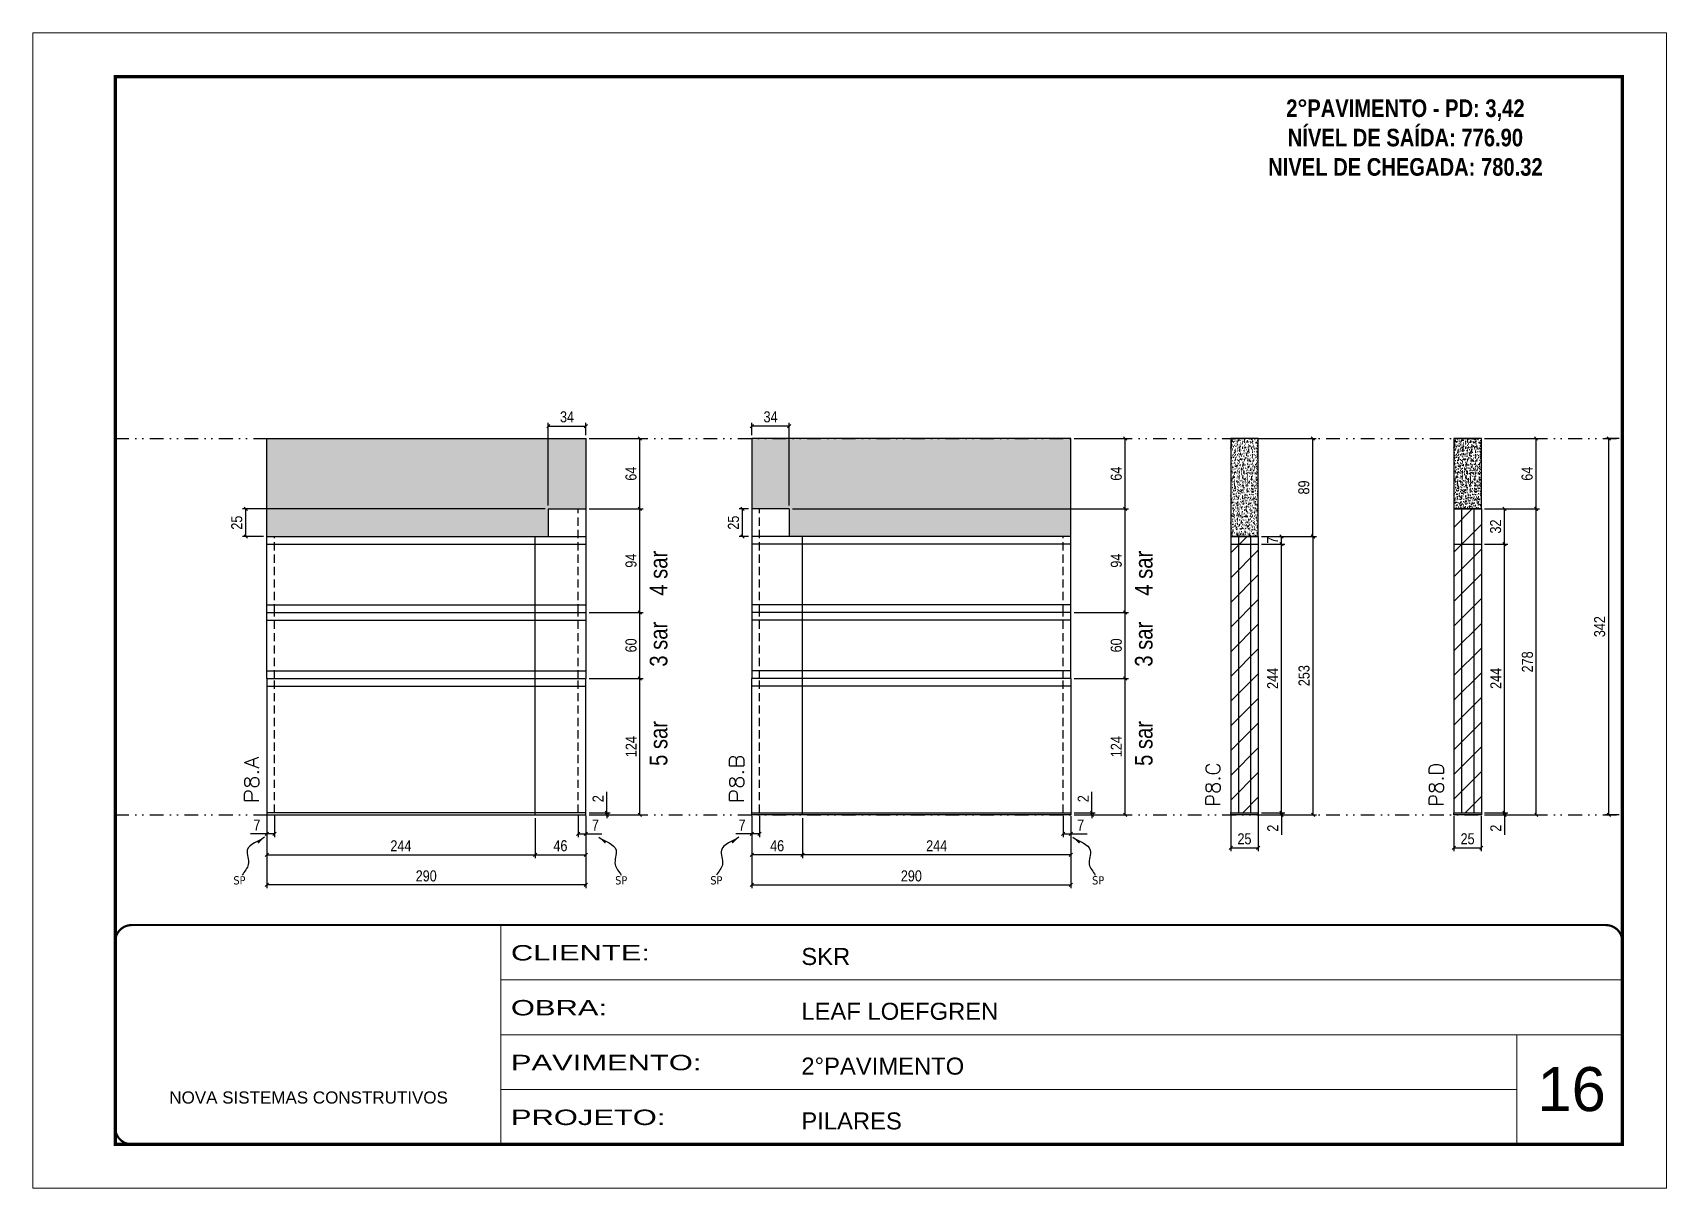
# Model space of a CAD drawing. Extents: x 14400 to 27878, y -21631 to 6985.
# Drawn here: x 19182 to 20667, y 2489 to 3539 of the extents above; entities that cross this region are included whole.
import ezdxf

# ---------------------------------------------------------------- set-up
doc = ezdxf.new("R2010")
doc.units = 0
for name, pattern in [('CONTINUO', [0]), ('DASHED', [0.75, 0.5, -0.25]), ('DIVIDE2', [0.625, 0.25, -0.125, 0, -0.125, 0, -0.125]), ('HIDDEN', [0.375, 0.25, -0.125])]:
    doc.linetypes.add(name, pattern=pattern)
for name, color, linetype, lineweight in [('CARIMBO', 255, 'Continuous', 9), ('Folhas', 255, 'Continuous', 9), ('Hachura', 251, 'Continuous', 9), ('SARRAFO DE PRESSAO', 251, 'DASHED', 9), ('Texto Seção', 7, 'Continuous', 15)]:
    doc.layers.add(name, color=color, linetype=linetype, lineweight=lineweight)
for name, color, linetype in [('COTA', 241, 'Continuous'), ('NOMENCLATURA', 7, 'Continuous'), ('Nível', 160, 'Continuous'), ('Painéis', 200, 'Continuous'), ('SARR_2.2x7', 40, 'Continuous'), ('Sarrafo de Pressão', 42, 'HIDDEN'), ('texto', 7, 'Continuous')]:
    doc.layers.add(name, color=color, linetype=linetype)
doc.styles.add('ARIAL', font='arial.ttf')
doc.styles.add('ARIAL_NARROW', font='ARIALN.TTF', dxfattribs={"height": 0.2})
doc.styles.add('COTA TECNICA', font='techl___.ttf', dxfattribs={"height": 10})
doc.styles.add('COTA TECNICA-50', font='techl___.ttf', dxfattribs={"height": 10})
doc.styles.add('REGUA-120', font='ROMANS.shx', dxfattribs={"height": 15})
doc.styles.add('ROMANC', font='techb___.ttf', dxfattribs={"height": 2.5})
doc.styles.get("Standard").update_dxf_attribs({"font": 'arial.ttf'})
doc.styles.add('Tecnologia', font='')
doc.styles.get('Tecnologia').set_extended_font_data('Forgotten Futurist')
doc.dimstyles.new('COTA PAINEL-50', dxfattribs={"dimtxt": 10, "dimasz": 3, "dimexe": 3, "dimexo": 3, "dimgap": 3, "dimtad": 1, "dimdec": 1, "dimzin": 12, "dimdsep": 46, "dimtxsty": 'COTA TECNICA-50', "dimblk1": 'OBLIQUE', "dimblk2": 'OBLIQUE', "dimsah": 1, "dimcen": 0.9, "dimclrd": 4, "dimclre": 4, "dimclrt": 240, "dimadec": 1, "dimazin": 3, "dimtfac": 1, "dimtdec": 1, "dimtmove": 0, "dimatfit": 3, "dimfxl": 1, "dimtolj": 1, "dimtzin": 12, "dimarcsym": 0})
doc.dimstyles.new('PAINEL', dxfattribs={"dimtxt": 10, "dimasz": 3, "dimexe": 3, "dimexo": 3, "dimgap": 3, "dimtad": 1, "dimdec": 1, "dimzin": 12, "dimdsep": 46, "dimtxsty": 'COTA TECNICA', "dimblk1": 'OBLIQUE', "dimblk2": 'OBLIQUE', "dimsah": 1, "dimcen": 0.9, "dimclrd": 4, "dimclre": 4, "dimclrt": 240, "dimadec": 1, "dimazin": 3, "dimtfac": 1, "dimtdec": 1, "dimtmove": 0, "dimatfit": 3, "dimfxl": 1, "dimtolj": 1, "dimtzin": 12, "dimarcsym": 0})
doc.dimstyles.get("Standard").update_dxf_attribs({"dimtxt": 0.18, "dimasz": 0.18, "dimexe": 0.18, "dimexo": 0.0625, "dimgap": 0.09, "dimtad": 0, "dimtih": 1, "dimtoh": 1, "dimdec": 4, "dimzin": 0, "dimdsep": 46, "dimtxsty": 'Standard', "dimcen": 0.09, "dimadec": 0, "dimazin": 0, "dimtfac": 1, "dimtdec": 4, "dimtofl": 0, "dimtmove": 0, "dimatfit": 3, "dimfxl": 1, "dimtolj": 1, "dimtzin": 0, "dimarcsym": 0})

msp = doc.modelspace()

# ---------------------------------------------------------------- texts
at = {"layer": 'CARIMBO', "style": 'ARIAL'}
msp.add_text('16', height=40, dxfattribs=at).set_placement((20549.83, 2559.15))
at = {"layer": 'NOMENCLATURA', "style": 'ARIAL_NARROW'}
for s, p in [('4 sar', (19758.92, 3027.47)), ('4 sar', (20199.93, 3027.47)), ('3 sar', (19758.92, 2962.97)), ('3 sar', (20199.93, 2962.97)), ('5 sar', (19758.92, 2872.8)), ('5 sar', (20199.93, 2872.8))]:
    msp.add_text(s, height=16, rotation=90, dxfattribs=at).set_placement(p)
at = {"layer": 'NOMENCLATURA', "color": 2, "insert": (20429.81, 3505.06), "char_height": 16, "attachment_point": 2, "style": 'ROMANC'}
msp.add_mtext_dynamic_manual_height_columns('\\P2°PAVIMENTO - PD: 3,42\\PNÍVEL DE SAÍDA: 776.90\\PNIVEL DE CHEGADA: 780.32', width=432.3511, gutter_width=1, heights=[0], dxfattribs=at)
at = {"layer": 'texto', "color": 0, "char_height": 7.5, "attachment_point": 5}
for insert in [(19369.9, 2768.79), (19716.93, 2768.79), (19803.44, 2768.79), (20150.46, 2768.79)]:
    msp.add_mtext('{\\fTahoma|b0|i0|c0|p34;\\C4;SP}', dxfattribs=dict(at, insert=insert))
at = {"layer": 'Texto Seção', "style": 'REGUA-120', "width": 1.1}
for s, p in [('P8.B', (19828.44, 2839.05)), ('P8.A', (19387.43, 2839.05))]:
    msp.add_text(s, height=13, rotation=90, dxfattribs=at).set_placement(p)
at = {"layer": 'Texto Seção', "char_height": 13, "width": 370.6998, "attachment_point": 7, "rotation": 90, "style": 'REGUA-120'}
for s, insert in [('\\pt13;P8.C', (20261.51, 2835.7)), ('\\pt13;P8.D', (20464.39, 2835.7))]:
    msp.add_mtext(s, dxfattribs=dict(at, insert=insert))

# ---------------------------------------------------------------- blocks, each defined once
blk = doc.blocks.new('9999999999')
at = {"color": 30, "linetype": 'CONTINUO'}
for p, q in [((98564.6, 34230.2), (98564.6, 34429.4)), ((98564.6, 34379.6), (99584, 34379.6)), ((98564.6, 34329.8), (99488, 34329.8)), ((99584, 34329.8), (99488, 34329.8)), ((99488, 34329.8), (99488, 34230.2)), ((98564.6, 34280), (99488, 34280))]:
    blk.add_line(p, q, dxfattribs=at)
at = {"color": 30, "linetype": 'CONTINUO', "const_width": 2}
blk.add_lwpolyline([(99584, 34230.2), (99584, 34414.4, 0.414214), (99569, 34429.4), (98229, 34429.4, 0.414214), (98214, 34414.4), (98214, 34245.2, 0.414214), (98229, 34230.2), (99584, 34230.2)], format="xyb", dxfattribs=at)
at = {"layer": 'Folhas'}
blk.add_lwpolyline([(98139, 34190.2), (99624, 34190.2), (99624, 35240.2), (98139, 35240.2)], close=True, dxfattribs=at)
at = {"layer": 'Folhas', "color": 30, "const_width": 3}
blk.add_lwpolyline([(98214, 34230.2), (99584, 34230.2), (99584, 35200.2), (98214, 35200.2)], close=True, dxfattribs=at)
at = {"color": 7, "linetype": 'Continuous', "ltscale": 5, "style": 'ARIAL'}
for s, height, p in [('SKR', 15.48, (98837.7, 34393.1)), ('LEAF LOEFGREN', 15.483, (98837.7, 34343.3)), ('2°PAVIMENTO', 15.483, (98837.7, 34293.5)), ('NOVA SISTEMAS CONSTRUTIVOS', 11.059, (98263.2, 34267.2)), ('PILARES', 15.48, (98837.7, 34243.7))]:
    blk.add_text(s, height=height, dxfattribs=at).set_placement(p)
at = {"layer": 'Folhas', "color": 7, "style": 'Tecnologia', "width": 1.5}
for s, p in [('CLIENTE:', (98573.7, 34397.2)), ('OBRA:', (98573.7, 34347.3)), ('PAVIMENTO:', (98573.7, 34297.5)), ('PROJETO:', (98573.7, 34247.7))]:
    blk.add_text(s, height=14, dxfattribs=at).set_placement(p)
blk = doc.blocks.new('_Oblique')
at = {"color": 0, "linetype": 'ByBlock', "lineweight": -2}
blk.add_line((-0.5, -0.5), (0.5, 0.5), dxfattribs=at)
blk = doc.blocks.new('*D1924')
at = {"layer": 'COTA', "color": 4, "lineweight": -2, "transparency": 16777216}
for p, q in [((20624, 3170.3), (20611.6, 3170.3)), ((20614.6, 2828.3), (20614.6, 3170.3)), ((20624, 2828.3), (20611.6, 2828.3))]:
    blk.add_line(p, q, dxfattribs=at)
at = {"layer": 'Defpoints', "color": 0, "transparency": 16777216}
for p in [(20614.6, 3170.3), (20627, 3170.3), (20627, 2828.3)]:
    blk.add_point(p, dxfattribs=at)
at = {"layer": 'COTA', "color": 4, "lineweight": -2, "transparency": 16777216, "xscale": 3, "yscale": 3, "zscale": 3}
for p, rotation in [((20614.6, 3170.3), 90), ((20614.6, 2828.3), 270)]:
    blk.add_blockref('_Oblique', p, dxfattribs=dict(at, rotation=rotation))
at = {"layer": 'COTA', "color": 240, "transparency": 16777216, "insert": (20606.4, 2999.3), "char_height": 10, "attachment_point": 5, "rotation": 90, "style": 'COTA TECNICA'}
blk.add_mtext('\\A1;342', dxfattribs=at)
blk = doc.blocks.new('*D1926')
at = {"layer": 'COTA', "color": 4, "lineweight": -2, "transparency": 16777216}
for p, q in [((19394.7, 2827.3), (19394.7, 2761.7)), ((19684.7, 2827.3), (19684.7, 2761.7)), ((19684.7, 2764.7), (19394.7, 2764.7))]:
    blk.add_line(p, q, dxfattribs=at)
at = {"layer": 'Defpoints', "color": 0, "transparency": 16777216}
for p in [(19394.7, 2830.3), (19684.7, 2830.3), (19394.7, 2764.7)]:
    blk.add_point(p, dxfattribs=at)
at = {"layer": 'COTA', "color": 4, "lineweight": -2, "transparency": 16777216, "xscale": 3, "yscale": 3, "zscale": 3, "rotation": 180}
blk.add_blockref('_Oblique', (19394.7, 2764.7), dxfattribs=at)
at = {"layer": 'COTA', "color": 4, "lineweight": -2, "transparency": 16777216, "xscale": 3, "yscale": 3, "zscale": 3}
blk.add_blockref('_Oblique', (19684.7, 2764.7), dxfattribs=at)
at = {"layer": 'COTA', "color": 240, "transparency": 16777216, "insert": (19539.7, 2772.8), "char_height": 10, "attachment_point": 5, "style": 'COTA TECNICA'}
blk.add_mtext('\\A1;290', dxfattribs=at)
blk = doc.blocks.new('*D1927')
at = {"layer": 'COTA', "color": 4, "lineweight": -2, "transparency": 16777216}
for p, q in [((19677.7, 2827.3), (19677.7, 2808)), ((19684.7, 2825.3), (19684.7, 2808)), ((19677.7, 2811), (19684.7, 2811)), ((19684.7, 2811), (19699.4, 2811))]:
    blk.add_line(p, q, dxfattribs=at)
at = {"layer": 'Defpoints', "color": 0, "transparency": 16777216}
for p in [(19677.7, 2830.3), (19684.7, 2828.3), (19684.7, 2811)]:
    blk.add_point(p, dxfattribs=at)
at = {"layer": 'COTA', "color": 4, "lineweight": -2, "transparency": 16777216, "xscale": 3, "yscale": 3, "zscale": 3, "rotation": 180}
blk.add_blockref('_Oblique', (19677.7, 2811), dxfattribs=at)
at = {"layer": 'COTA', "color": 4, "lineweight": -2, "transparency": 16777216, "xscale": 3, "yscale": 3, "zscale": 3}
blk.add_blockref('_Oblique', (19684.7, 2811), dxfattribs=at)
at = {"layer": 'COTA', "color": 240, "transparency": 16777216, "insert": (19693.5, 2819.1), "char_height": 10, "attachment_point": 5, "style": 'COTA TECNICA-50'}
blk.add_mtext('\\A1;7', dxfattribs=at)
blk = doc.blocks.new('*D1928')
at = {"layer": 'COTA', "color": 4, "lineweight": -2, "transparency": 16777216}
for p, q in [((19394.7, 2825.3), (19394.7, 2808)), ((19401.7, 2827.3), (19401.7, 2808)), ((19394.7, 2811), (19380, 2811)), ((19401.7, 2811), (19394.7, 2811))]:
    blk.add_line(p, q, dxfattribs=at)
at = {"layer": 'Defpoints', "color": 0, "transparency": 16777216}
for p in [(19394.7, 2828.3), (19401.7, 2830.3), (19394.7, 2811)]:
    blk.add_point(p, dxfattribs=at)
at = {"layer": 'COTA', "color": 4, "lineweight": -2, "transparency": 16777216, "xscale": 3, "yscale": 3, "zscale": 3, "rotation": 180}
blk.add_blockref('_Oblique', (19394.7, 2811), dxfattribs=at)
at = {"layer": 'COTA', "color": 4, "lineweight": -2, "transparency": 16777216, "xscale": 3, "yscale": 3, "zscale": 3}
blk.add_blockref('_Oblique', (19401.7, 2811), dxfattribs=at)
at = {"layer": 'COTA', "color": 240, "transparency": 16777216, "insert": (19385.8, 2819.1), "char_height": 10, "attachment_point": 5, "style": 'COTA TECNICA-50'}
blk.add_mtext('\\A1;7', dxfattribs=at)
blk = doc.blocks.new('*D1929')
at = {"layer": 'COTA', "color": 4, "lineweight": -2, "transparency": 16777216}
for p, q in [((19703.9, 2830.3), (19703.9, 2849.1)), ((19687.7, 2830.3), (19706.9, 2830.3)), ((19687.7, 2828.3), (19706.9, 2828.3)), ((19703.9, 2828.3), (19703.9, 2830.3)), ((19703.9, 2828.3), (19703.9, 2825.3))]:
    blk.add_line(p, q, dxfattribs=at)
at = {"layer": 'Defpoints', "color": 0, "transparency": 16777216}
for p in [(19684.7, 2830.3), (19684.7, 2828.3), (19703.9, 2828.3)]:
    blk.add_point(p, dxfattribs=at)
at = {"layer": 'COTA', "color": 4, "lineweight": -2, "transparency": 16777216, "xscale": 3, "yscale": 3, "zscale": 3}
for p, rotation in [((19703.9, 2830.3), 270), ((19703.9, 2828.3), 90)]:
    blk.add_blockref('_Oblique', p, dxfattribs=dict(at, rotation=rotation))
at = {"layer": 'COTA', "color": 240, "transparency": 16777216, "insert": (19695.9, 2843), "char_height": 10, "attachment_point": 5, "rotation": 90, "style": 'COTA TECNICA-50'}
blk.add_mtext('\\A1;2', dxfattribs=at)
blk = doc.blocks.new('*D1931')
at = {"layer": 'COTA', "color": 4, "lineweight": -2, "transparency": 16777216}
for p, q in [((19394.7, 2825.3), (19394.7, 2789.1)), ((19638.7, 2825.3), (19638.7, 2789.1)), ((19394.7, 2792.1), (19638.7, 2792.1))]:
    blk.add_line(p, q, dxfattribs=at)
at = {"layer": 'Defpoints', "color": 0, "transparency": 16777216}
for p in [(19394.7, 2828.3), (19638.7, 2828.3), (19638.7, 2792.1)]:
    blk.add_point(p, dxfattribs=at)
at = {"layer": 'COTA', "color": 4, "lineweight": -2, "transparency": 16777216, "xscale": 3, "yscale": 3, "zscale": 3, "rotation": 180}
blk.add_blockref('_Oblique', (19394.7, 2792.1), dxfattribs=at)
at = {"layer": 'COTA', "color": 4, "lineweight": -2, "transparency": 16777216, "xscale": 3, "yscale": 3, "zscale": 3}
blk.add_blockref('_Oblique', (19638.7, 2792.1), dxfattribs=at)
at = {"layer": 'COTA', "color": 240, "transparency": 16777216, "insert": (19516.7, 2800.2), "char_height": 10, "attachment_point": 5, "style": 'COTA TECNICA'}
blk.add_mtext('\\A1;244', dxfattribs=at)
blk = doc.blocks.new('*D1932')
at = {"layer": 'COTA', "color": 4, "lineweight": -2, "transparency": 16777216}
for p, q in [((19687.7, 2952.3), (19737, 2952.3)), ((19734, 2828.3), (19734, 2952.3)), ((19687.7, 2828.3), (19737, 2828.3))]:
    blk.add_line(p, q, dxfattribs=at)
at = {"layer": 'Defpoints', "color": 0, "transparency": 16777216}
for p in [(19684.7, 2952.3), (19734, 2952.3), (19684.7, 2828.3)]:
    blk.add_point(p, dxfattribs=at)
at = {"layer": 'COTA', "color": 4, "lineweight": -2, "transparency": 16777216, "xscale": 3, "yscale": 3, "zscale": 3}
for p, rotation in [((19734, 2952.3), 90), ((19734, 2828.3), 270)]:
    blk.add_blockref('_Oblique', p, dxfattribs=dict(at, rotation=rotation))
at = {"layer": 'COTA', "color": 240, "transparency": 16777216, "insert": (19726, 2890.3), "char_height": 10, "attachment_point": 5, "rotation": 90, "style": 'COTA TECNICA'}
blk.add_mtext('\\A1;124', dxfattribs=at)
blk = doc.blocks.new('*D1925')
at = {"layer": 'COTA', "color": 4, "lineweight": -2, "transparency": 16777216}
for p, q in [((19687.7, 3012.3), (19737, 3012.3)), ((19734, 2952.3), (19734, 3012.3)), ((19687.7, 2952.3), (19737, 2952.3))]:
    blk.add_line(p, q, dxfattribs=at)
at = {"layer": 'Defpoints', "color": 0, "transparency": 16777216}
for p in [(19684.7, 3012.3), (19734, 3012.3), (19684.7, 2952.3)]:
    blk.add_point(p, dxfattribs=at)
at = {"layer": 'COTA', "color": 4, "lineweight": -2, "transparency": 16777216, "xscale": 3, "yscale": 3, "zscale": 3}
for p, rotation in [((19734, 3012.3), 90), ((19734, 2952.3), 270)]:
    blk.add_blockref('_Oblique', p, dxfattribs=dict(at, rotation=rotation))
at = {"layer": 'COTA', "color": 240, "transparency": 16777216, "insert": (19725.9, 2982.3), "char_height": 10, "attachment_point": 5, "rotation": 90, "style": 'COTA TECNICA'}
blk.add_mtext('\\A1;60', dxfattribs=at)
blk = doc.blocks.new('*D1933')
at = {"layer": 'COTA', "color": 4, "lineweight": -2, "transparency": 16777216}
for p, q in [((19687.7, 3170.3), (19737, 3170.3)), ((19734, 3106.3), (19734, 3170.3)), ((19687.7, 3106.3), (19737, 3106.3))]:
    blk.add_line(p, q, dxfattribs=at)
at = {"layer": 'Defpoints', "color": 0, "transparency": 16777216}
for p in [(19684.7, 3170.3), (19734, 3170.3), (19684.7, 3106.3)]:
    blk.add_point(p, dxfattribs=at)
at = {"layer": 'COTA', "color": 4, "lineweight": -2, "transparency": 16777216, "xscale": 3, "yscale": 3, "zscale": 3}
for p, rotation in [((19734, 3170.3), 90), ((19734, 3106.3), 270)]:
    blk.add_blockref('_Oblique', p, dxfattribs=dict(at, rotation=rotation))
at = {"layer": 'COTA', "color": 240, "transparency": 16777216, "insert": (19725.9, 3138.3), "char_height": 10, "attachment_point": 5, "rotation": 90, "style": 'COTA TECNICA'}
blk.add_mtext('\\A1;64', dxfattribs=at)
blk = doc.blocks.new('*D1934')
at = {"layer": 'COTA', "color": 4, "lineweight": -2, "transparency": 16777216}
for p, q in [((20271, 2827.3), (20271, 2795.4)), ((20296, 2827.3), (20296, 2795.4)), ((20271, 2798.4), (20296, 2798.4))]:
    blk.add_line(p, q, dxfattribs=at)
at = {"layer": 'Defpoints', "color": 0, "transparency": 16777216}
for p in [(20271, 2830.3), (20296, 2830.3), (20296, 2798.4)]:
    blk.add_point(p, dxfattribs=at)
at = {"layer": 'COTA', "color": 4, "lineweight": -2, "transparency": 16777216, "xscale": 3, "yscale": 3, "zscale": 3, "rotation": 180}
blk.add_blockref('_Oblique', (20271, 2798.4), dxfattribs=at)
at = {"layer": 'COTA', "color": 4, "lineweight": -2, "transparency": 16777216, "xscale": 3, "yscale": 3, "zscale": 3}
blk.add_blockref('_Oblique', (20296, 2798.4), dxfattribs=at)
at = {"layer": 'COTA', "color": 240, "transparency": 16777216, "insert": (20283.5, 2806.5), "char_height": 10, "attachment_point": 5, "style": 'COTA TECNICA'}
blk.add_mtext('\\A1;25', dxfattribs=at)
blk = doc.blocks.new('*D1935')
at = {"layer": 'COTA', "color": 4, "lineweight": -2, "transparency": 16777216}
for p, q in [((20299, 2830.3), (20320.2, 2830.3)), ((20299, 2828.3), (20320.2, 2828.3)), ((20317.2, 2830.3), (20317.2, 2833.3)), ((20317.2, 2830.3), (20317.2, 2828.3)), ((20317.2, 2828.3), (20317.2, 2810.2))]:
    blk.add_line(p, q, dxfattribs=at)
at = {"layer": 'Defpoints', "color": 0, "transparency": 16777216}
for p in [(20296, 2830.3), (20296, 2828.3), (20317.2, 2830.3)]:
    blk.add_point(p, dxfattribs=at)
at = {"layer": 'COTA', "color": 4, "lineweight": -2, "transparency": 16777216, "xscale": 3, "yscale": 3, "zscale": 3}
for p, rotation in [((20317.2, 2830.3), 270), ((20317.2, 2828.3), 90)]:
    blk.add_blockref('_Oblique', p, dxfattribs=dict(at, rotation=rotation))
at = {"layer": 'COTA', "color": 240, "transparency": 16777216, "insert": (20309.2, 2816.2), "char_height": 10, "attachment_point": 5, "rotation": 90, "style": 'COTA TECNICA-50'}
blk.add_mtext('\\A1;2', dxfattribs=at)
blk = doc.blocks.new('*D1936')
at = {"layer": 'COTA', "color": 4, "lineweight": -2, "transparency": 16777216}
for p, q in [((20299, 3081.3), (20349, 3081.3)), ((20346, 2828.3), (20346, 3081.3)), ((20299, 2828.3), (20349, 2828.3))]:
    blk.add_line(p, q, dxfattribs=at)
at = {"layer": 'Defpoints', "color": 0, "transparency": 16777216}
for p in [(20296, 3081.3), (20346, 3081.3), (20296, 2828.3)]:
    blk.add_point(p, dxfattribs=at)
at = {"layer": 'COTA', "color": 4, "lineweight": -2, "transparency": 16777216, "xscale": 3, "yscale": 3, "zscale": 3}
for p, rotation in [((20346, 3081.3), 90), ((20346, 2828.3), 270)]:
    blk.add_blockref('_Oblique', p, dxfattribs=dict(at, rotation=rotation))
at = {"layer": 'COTA', "color": 240, "transparency": 16777216, "insert": (20337.7, 2954.8), "char_height": 10, "attachment_point": 5, "rotation": 90, "style": 'COTA TECNICA-50'}
blk.add_mtext('\\A1;253', dxfattribs=at)
blk = doc.blocks.new('*D1937')
at = {"layer": 'COTA', "color": 4, "lineweight": -2, "transparency": 16777216}
for p, q in [((20299, 3170.3), (20348.6, 3170.3)), ((20345.6, 3081.3), (20345.6, 3170.3)), ((20299, 3081.3), (20348.6, 3081.3))]:
    blk.add_line(p, q, dxfattribs=at)
at = {"layer": 'Defpoints', "color": 0, "transparency": 16777216}
for p in [(20296, 3170.3), (20345.6, 3170.3), (20296, 3081.3)]:
    blk.add_point(p, dxfattribs=at)
at = {"layer": 'COTA', "color": 4, "lineweight": -2, "transparency": 16777216, "xscale": 3, "yscale": 3, "zscale": 3}
for p, rotation in [((20345.6, 3170.3), 90), ((20345.6, 3081.3), 270)]:
    blk.add_blockref('_Oblique', p, dxfattribs=dict(at, rotation=rotation))
at = {"layer": 'COTA', "color": 240, "transparency": 16777216, "insert": (20337.5, 3125.8), "char_height": 10, "attachment_point": 5, "rotation": 90, "style": 'COTA TECNICA'}
blk.add_mtext('\\A1;89', dxfattribs=at)
blk = doc.blocks.new('*D1938')
at = {"layer": 'COTA', "color": 4, "lineweight": -2, "transparency": 16777216}
for p, q in [((20299, 3074.3), (20320.2, 3074.3)), ((20317.2, 2830.3), (20317.2, 3074.3)), ((20299, 2830.3), (20320.2, 2830.3))]:
    blk.add_line(p, q, dxfattribs=at)
at = {"layer": 'Defpoints', "color": 0, "transparency": 16777216}
for p in [(20296, 3074.3), (20317.2, 3074.3), (20296, 2830.3)]:
    blk.add_point(p, dxfattribs=at)
at = {"layer": 'COTA', "color": 4, "lineweight": -2, "transparency": 16777216, "xscale": 3, "yscale": 3, "zscale": 3}
for p, rotation in [((20317.2, 3074.3), 90), ((20317.2, 2830.3), 270)]:
    blk.add_blockref('_Oblique', p, dxfattribs=dict(at, rotation=rotation))
at = {"layer": 'COTA', "color": 240, "transparency": 16777216, "insert": (20309.1, 2952.3), "char_height": 10, "attachment_point": 5, "rotation": 90, "style": 'COTA TECNICA'}
blk.add_mtext('\\A1;244', dxfattribs=at)
blk = doc.blocks.new('*D1939')
at = {"layer": 'COTA', "color": 4, "lineweight": -2, "transparency": 16777216}
for p, q in [((20299, 3081.3), (20320.2, 3081.3)), ((20299, 3074.3), (20320.2, 3074.3)), ((20317.2, 3074.3), (20317.2, 3081.3))]:
    blk.add_line(p, q, dxfattribs=at)
at = {"layer": 'Defpoints', "color": 0, "transparency": 16777216}
for p in [(20296, 3081.3), (20296, 3074.3), (20317.2, 3081.3)]:
    blk.add_point(p, dxfattribs=at)
at = {"layer": 'COTA', "color": 4, "lineweight": -2, "transparency": 16777216, "xscale": 3, "yscale": 3, "zscale": 3}
for p, rotation in [((20317.2, 3081.3), 90), ((20317.2, 3074.3), 270)]:
    blk.add_blockref('_Oblique', p, dxfattribs=dict(at, rotation=rotation))
at = {"layer": 'COTA', "color": 240, "transparency": 16777216, "insert": (20309.1, 3077.8), "char_height": 10, "attachment_point": 5, "rotation": 90, "style": 'COTA TECNICA'}
blk.add_mtext('\\A1;7', dxfattribs=at)
blk = doc.blocks.new('*D2318')
at = {"layer": 'COTA', "color": 4, "lineweight": -2, "transparency": 16777216}
for p, q in [((20473.8, 2827.3), (20473.8, 2795.4)), ((20498.8, 2827.3), (20498.8, 2795.4)), ((20473.8, 2798.4), (20498.8, 2798.4))]:
    blk.add_line(p, q, dxfattribs=at)
at = {"layer": 'Defpoints', "color": 0, "transparency": 16777216}
for p in [(20473.8, 2830.3), (20498.8, 2830.3), (20498.8, 2798.4)]:
    blk.add_point(p, dxfattribs=at)
at = {"layer": 'COTA', "color": 4, "lineweight": -2, "transparency": 16777216, "xscale": 3, "yscale": 3, "zscale": 3, "rotation": 180}
blk.add_blockref('_Oblique', (20473.8, 2798.4), dxfattribs=at)
at = {"layer": 'COTA', "color": 4, "lineweight": -2, "transparency": 16777216, "xscale": 3, "yscale": 3, "zscale": 3}
blk.add_blockref('_Oblique', (20498.8, 2798.4), dxfattribs=at)
at = {"layer": 'COTA', "color": 240, "transparency": 16777216, "insert": (20486.3, 2806.5), "char_height": 10, "attachment_point": 5, "style": 'COTA TECNICA'}
blk.add_mtext('\\A1;25', dxfattribs=at)
blk = doc.blocks.new('*D2319')
at = {"layer": 'COTA', "color": 4, "lineweight": -2, "transparency": 16777216}
for p, q in [((20501.8, 2830.3), (20523, 2830.3)), ((20501.8, 2828.3), (20523, 2828.3)), ((20520, 2830.3), (20520, 2833.3)), ((20520, 2830.3), (20520, 2828.3)), ((20520, 2828.3), (20520, 2810.2))]:
    blk.add_line(p, q, dxfattribs=at)
at = {"layer": 'Defpoints', "color": 0, "transparency": 16777216}
for p in [(20498.8, 2830.3), (20498.8, 2828.3), (20520, 2830.3)]:
    blk.add_point(p, dxfattribs=at)
at = {"layer": 'COTA', "color": 4, "lineweight": -2, "transparency": 16777216, "xscale": 3, "yscale": 3, "zscale": 3}
for p, rotation in [((20520, 2830.3), 270), ((20520, 2828.3), 90)]:
    blk.add_blockref('_Oblique', p, dxfattribs=dict(at, rotation=rotation))
at = {"layer": 'COTA', "color": 240, "transparency": 16777216, "insert": (20512, 2816.2), "char_height": 10, "attachment_point": 5, "rotation": 90, "style": 'COTA TECNICA-50'}
blk.add_mtext('\\A1;2', dxfattribs=at)
blk = doc.blocks.new('*D2320')
at = {"layer": 'COTA', "color": 4, "lineweight": -2, "transparency": 16777216}
for p, q in [((20501.8, 3106.3), (20551.8, 3106.3)), ((20548.8, 2828.3), (20548.8, 3106.3)), ((20501.8, 2828.3), (20551.8, 2828.3))]:
    blk.add_line(p, q, dxfattribs=at)
at = {"layer": 'Defpoints', "color": 0, "transparency": 16777216}
for p in [(20498.8, 3106.3), (20548.8, 3106.3), (20498.8, 2828.3)]:
    blk.add_point(p, dxfattribs=at)
at = {"layer": 'COTA', "color": 4, "lineweight": -2, "transparency": 16777216, "xscale": 3, "yscale": 3, "zscale": 3}
for p, rotation in [((20548.8, 3106.3), 90), ((20548.8, 2828.3), 270)]:
    blk.add_blockref('_Oblique', p, dxfattribs=dict(at, rotation=rotation))
at = {"layer": 'COTA', "color": 240, "transparency": 16777216, "insert": (20540.7, 2967.3), "char_height": 10, "attachment_point": 5, "rotation": 90, "style": 'COTA TECNICA-50'}
blk.add_mtext('\\A1;278', dxfattribs=at)
blk = doc.blocks.new('*D2321')
at = {"layer": 'COTA', "color": 4, "lineweight": -2, "transparency": 16777216}
for p, q in [((20501.8, 3170.3), (20551.5, 3170.3)), ((20548.5, 3106.3), (20548.5, 3170.3)), ((20501.8, 3106.3), (20551.5, 3106.3))]:
    blk.add_line(p, q, dxfattribs=at)
at = {"layer": 'Defpoints', "color": 0, "transparency": 16777216}
for p in [(20498.8, 3170.3), (20548.5, 3170.3), (20498.8, 3106.3)]:
    blk.add_point(p, dxfattribs=at)
at = {"layer": 'COTA', "color": 4, "lineweight": -2, "transparency": 16777216, "xscale": 3, "yscale": 3, "zscale": 3}
for p, rotation in [((20548.5, 3170.3), 90), ((20548.5, 3106.3), 270)]:
    blk.add_blockref('_Oblique', p, dxfattribs=dict(at, rotation=rotation))
at = {"layer": 'COTA', "color": 240, "transparency": 16777216, "insert": (20540.4, 3138.3), "char_height": 10, "attachment_point": 5, "rotation": 90, "style": 'COTA TECNICA'}
blk.add_mtext('\\A1;64', dxfattribs=at)
blk = doc.blocks.new('*D2323')
at = {"layer": 'COTA', "color": 4, "lineweight": -2, "transparency": 16777216}
for p, q in [((20501.8, 3074.3), (20523, 3074.3)), ((20520, 2830.3), (20520, 3074.3)), ((20501.8, 2830.3), (20523, 2830.3))]:
    blk.add_line(p, q, dxfattribs=at)
at = {"layer": 'Defpoints', "color": 0, "transparency": 16777216}
for p in [(20498.8, 3074.3), (20520, 3074.3), (20498.8, 2830.3)]:
    blk.add_point(p, dxfattribs=at)
at = {"layer": 'COTA', "color": 4, "lineweight": -2, "transparency": 16777216, "xscale": 3, "yscale": 3, "zscale": 3}
for p, rotation in [((20520, 3074.3), 90), ((20520, 2830.3), 270)]:
    blk.add_blockref('_Oblique', p, dxfattribs=dict(at, rotation=rotation))
at = {"layer": 'COTA', "color": 240, "transparency": 16777216, "insert": (20512, 2952.3), "char_height": 10, "attachment_point": 5, "rotation": 90, "style": 'COTA TECNICA'}
blk.add_mtext('\\A1;244', dxfattribs=at)
blk = doc.blocks.new('*D2322')
at = {"layer": 'COTA', "color": 4, "lineweight": -2, "transparency": 16777216}
for p, q in [((20501.8, 3106.3), (20523, 3106.3)), ((20520, 3074.3), (20520, 3106.3)), ((20501.8, 3074.3), (20523, 3074.3))]:
    blk.add_line(p, q, dxfattribs=at)
at = {"layer": 'Defpoints', "color": 0, "transparency": 16777216}
for p in [(20498.8, 3106.3), (20520, 3106.3), (20498.8, 3074.3)]:
    blk.add_point(p, dxfattribs=at)
at = {"layer": 'COTA', "color": 4, "lineweight": -2, "transparency": 16777216, "xscale": 3, "yscale": 3, "zscale": 3}
for p, rotation in [((20520, 3106.3), 90), ((20520, 3074.3), 270)]:
    blk.add_blockref('_Oblique', p, dxfattribs=dict(at, rotation=rotation))
at = {"layer": 'COTA', "color": 240, "transparency": 16777216, "insert": (20511.8, 3090.3), "char_height": 10, "attachment_point": 5, "rotation": 90, "style": 'COTA TECNICA'}
blk.add_mtext('\\A1;32', dxfattribs=at)
blk = doc.blocks.new('*D2324')
at = {"layer": 'COTA', "color": 4, "lineweight": -2, "transparency": 16777216}
for p, q in [((19687.7, 3106.3), (19737, 3106.3)), ((19734, 3012.3), (19734, 3106.3)), ((19687.7, 3012.3), (19737, 3012.3))]:
    blk.add_line(p, q, dxfattribs=at)
at = {"layer": 'Defpoints', "color": 0, "transparency": 16777216}
for p in [(19684.7, 3106.3), (19734, 3106.3), (19684.7, 3012.3)]:
    blk.add_point(p, dxfattribs=at)
at = {"layer": 'COTA', "color": 4, "lineweight": -2, "transparency": 16777216, "xscale": 3, "yscale": 3, "zscale": 3}
for p, rotation in [((19734, 3106.3), 90), ((19734, 3012.3), 270)]:
    blk.add_blockref('_Oblique', p, dxfattribs=dict(at, rotation=rotation))
at = {"layer": 'COTA', "color": 240, "transparency": 16777216, "insert": (19725.9, 3059.3), "char_height": 10, "attachment_point": 5, "rotation": 90, "style": 'COTA TECNICA'}
blk.add_mtext('\\A1;94', dxfattribs=at)
blk = doc.blocks.new('*D2515')
at = {"layer": 'COTA', "color": 4, "lineweight": -2, "transparency": 16777216}
for p, q in [((19650.7, 3109.3), (19650.7, 3184.6)), ((19650.7, 3181.6), (19684.7, 3181.6)), ((19684.7, 3173.3), (19684.7, 3184.6))]:
    blk.add_line(p, q, dxfattribs=at)
at = {"layer": 'Defpoints', "color": 0, "transparency": 16777216}
for p in [(19684.7, 3181.6), (19684.7, 3170.3), (19650.7, 3106.3)]:
    blk.add_point(p, dxfattribs=at)
at = {"layer": 'COTA', "color": 4, "lineweight": -2, "transparency": 16777216, "xscale": 3, "yscale": 3, "zscale": 3, "rotation": 180}
blk.add_blockref('_Oblique', (19650.7, 3181.6), dxfattribs=at)
at = {"layer": 'COTA', "color": 4, "lineweight": -2, "transparency": 16777216, "xscale": 3, "yscale": 3, "zscale": 3}
blk.add_blockref('_Oblique', (19684.7, 3181.6), dxfattribs=at)
at = {"layer": 'COTA', "color": 240, "transparency": 16777216, "insert": (19667.7, 3189.9), "char_height": 10, "attachment_point": 5, "style": 'COTA TECNICA'}
blk.add_mtext('\\A1;34', dxfattribs=at)
blk = doc.blocks.new('*D2516')
at = {"layer": 'COTA', "color": 4, "lineweight": -2, "transparency": 16777216}
for p, q in [((19647.7, 3106.3), (19372.6, 3106.3)), ((19375.6, 3081.3), (19375.6, 3106.3)), ((19391.7, 3081.3), (19372.6, 3081.3))]:
    blk.add_line(p, q, dxfattribs=at)
at = {"layer": 'Defpoints', "color": 0, "transparency": 16777216}
for p in [(19375.6, 3106.3), (19650.7, 3106.3), (19394.7, 3081.3)]:
    blk.add_point(p, dxfattribs=at)
at = {"layer": 'COTA', "color": 4, "lineweight": -2, "transparency": 16777216, "xscale": 3, "yscale": 3, "zscale": 3}
for p, rotation in [((19375.6, 3106.3), 90), ((19375.6, 3081.3), 270)]:
    blk.add_blockref('_Oblique', p, dxfattribs=dict(at, rotation=rotation))
at = {"layer": 'COTA', "color": 240, "transparency": 16777216, "insert": (19367.5, 3093.8), "char_height": 10, "attachment_point": 5, "rotation": 90, "style": 'COTA TECNICA'}
blk.add_mtext('\\A1;25', dxfattribs=at)
blk = doc.blocks.new('*D2517')
at = {"layer": 'COTA', "color": 4, "lineweight": -2, "transparency": 16777216}
for p, q in [((19638.7, 2825.3), (19638.7, 2789.1)), ((19684.7, 2825.3), (19684.7, 2789.1)), ((19638.7, 2792.1), (19684.7, 2792.1))]:
    blk.add_line(p, q, dxfattribs=at)
at = {"layer": 'Defpoints', "color": 0, "transparency": 16777216}
for p in [(19638.7, 2828.3), (19684.7, 2828.3), (19684.7, 2792.1)]:
    blk.add_point(p, dxfattribs=at)
at = {"layer": 'COTA', "color": 4, "lineweight": -2, "transparency": 16777216, "xscale": 3, "yscale": 3, "zscale": 3, "rotation": 180}
blk.add_blockref('_Oblique', (19638.7, 2792.1), dxfattribs=at)
at = {"layer": 'COTA', "color": 4, "lineweight": -2, "transparency": 16777216, "xscale": 3, "yscale": 3, "zscale": 3}
blk.add_blockref('_Oblique', (19684.7, 2792.1), dxfattribs=at)
at = {"layer": 'COTA', "color": 240, "transparency": 16777216, "insert": (19661.7, 2800.2), "char_height": 10, "attachment_point": 5, "style": 'COTA TECNICA'}
blk.add_mtext('\\A1;46', dxfattribs=at)
blk = doc.blocks.new('*D2518')
at = {"layer": 'COTA', "color": 4, "lineweight": -2, "transparency": 16777216}
for p, q in [((19835.7, 2827.3), (19835.7, 2761.7)), ((20125.7, 2827.3), (20125.7, 2761.7)), ((19835.7, 2764.7), (20125.7, 2764.7))]:
    blk.add_line(p, q, dxfattribs=at)
at = {"layer": 'Defpoints', "color": 0, "transparency": 16777216}
for p in [(19835.7, 2830.3), (20125.7, 2830.3), (20125.7, 2764.7)]:
    blk.add_point(p, dxfattribs=at)
at = {"layer": 'COTA', "color": 4, "lineweight": -2, "transparency": 16777216, "xscale": 3, "yscale": 3, "zscale": 3, "rotation": 180}
blk.add_blockref('_Oblique', (19835.7, 2764.7), dxfattribs=at)
at = {"layer": 'COTA', "color": 4, "lineweight": -2, "transparency": 16777216, "xscale": 3, "yscale": 3, "zscale": 3}
blk.add_blockref('_Oblique', (20125.7, 2764.7), dxfattribs=at)
at = {"layer": 'COTA', "color": 240, "transparency": 16777216, "insert": (19980.7, 2772.8), "char_height": 10, "attachment_point": 5, "style": 'COTA TECNICA'}
blk.add_mtext('\\A1;290', dxfattribs=at)
blk = doc.blocks.new('*D2519')
at = {"layer": 'COTA', "color": 4, "lineweight": -2, "transparency": 16777216}
for p, q in [((19835.7, 2825.3), (19835.7, 2808)), ((19842.7, 2827.3), (19842.7, 2808)), ((19835.7, 2811), (19821, 2811)), ((19842.7, 2811), (19835.7, 2811))]:
    blk.add_line(p, q, dxfattribs=at)
at = {"layer": 'Defpoints', "color": 0, "transparency": 16777216}
for p in [(19835.7, 2828.3), (19842.7, 2830.3), (19835.7, 2811)]:
    blk.add_point(p, dxfattribs=at)
at = {"layer": 'COTA', "color": 4, "lineweight": -2, "transparency": 16777216, "xscale": 3, "yscale": 3, "zscale": 3, "rotation": 180}
blk.add_blockref('_Oblique', (19835.7, 2811), dxfattribs=at)
at = {"layer": 'COTA', "color": 4, "lineweight": -2, "transparency": 16777216, "xscale": 3, "yscale": 3, "zscale": 3}
blk.add_blockref('_Oblique', (19842.7, 2811), dxfattribs=at)
at = {"layer": 'COTA', "color": 240, "transparency": 16777216, "insert": (19826.8, 2819.1), "char_height": 10, "attachment_point": 5, "style": 'COTA TECNICA-50'}
blk.add_mtext('\\A1;7', dxfattribs=at)
blk = doc.blocks.new('*D2520')
at = {"layer": 'COTA', "color": 4, "lineweight": -2, "transparency": 16777216}
for p, q in [((20118.7, 2827.3), (20118.7, 2808)), ((20125.7, 2825.3), (20125.7, 2808)), ((20118.7, 2811), (20125.7, 2811)), ((20125.7, 2811), (20140.4, 2811))]:
    blk.add_line(p, q, dxfattribs=at)
at = {"layer": 'Defpoints', "color": 0, "transparency": 16777216}
for p in [(20118.7, 2830.3), (20125.7, 2828.3), (20125.7, 2811)]:
    blk.add_point(p, dxfattribs=at)
at = {"layer": 'COTA', "color": 4, "lineweight": -2, "transparency": 16777216, "xscale": 3, "yscale": 3, "zscale": 3, "rotation": 180}
blk.add_blockref('_Oblique', (20118.7, 2811), dxfattribs=at)
at = {"layer": 'COTA', "color": 4, "lineweight": -2, "transparency": 16777216, "xscale": 3, "yscale": 3, "zscale": 3}
blk.add_blockref('_Oblique', (20125.7, 2811), dxfattribs=at)
at = {"layer": 'COTA', "color": 240, "transparency": 16777216, "insert": (20134.6, 2819.1), "char_height": 10, "attachment_point": 5, "style": 'COTA TECNICA-50'}
blk.add_mtext('\\A1;7', dxfattribs=at)
blk = doc.blocks.new('*D2522')
at = {"layer": 'COTA', "color": 4, "lineweight": -2, "transparency": 16777216}
for p, q in [((19881.7, 2825.3), (19881.7, 2789.1)), ((20125.7, 2825.3), (20125.7, 2789.1)), ((20125.7, 2792.1), (19881.7, 2792.1))]:
    blk.add_line(p, q, dxfattribs=at)
at = {"layer": 'Defpoints', "color": 0, "transparency": 16777216}
for p in [(19881.7, 2828.3), (20125.7, 2828.3), (19881.7, 2792.1)]:
    blk.add_point(p, dxfattribs=at)
at = {"layer": 'COTA', "color": 4, "lineweight": -2, "transparency": 16777216, "xscale": 3, "yscale": 3, "zscale": 3, "rotation": 180}
blk.add_blockref('_Oblique', (19881.7, 2792.1), dxfattribs=at)
at = {"layer": 'COTA', "color": 4, "lineweight": -2, "transparency": 16777216, "xscale": 3, "yscale": 3, "zscale": 3}
blk.add_blockref('_Oblique', (20125.7, 2792.1), dxfattribs=at)
at = {"layer": 'COTA', "color": 240, "transparency": 16777216, "insert": (20003.7, 2800.2), "char_height": 10, "attachment_point": 5, "style": 'COTA TECNICA'}
blk.add_mtext('\\A1;244', dxfattribs=at)
blk = doc.blocks.new('*D2527')
at = {"layer": 'COTA', "color": 4, "lineweight": -2, "transparency": 16777216}
for p, q in [((19835.7, 3173.3), (19835.7, 3184.6)), ((19869.7, 3181.6), (19835.7, 3181.6)), ((19869.7, 3109.3), (19869.7, 3184.6))]:
    blk.add_line(p, q, dxfattribs=at)
at = {"layer": 'Defpoints', "color": 0, "transparency": 16777216}
for p in [(19835.7, 3181.6), (19835.7, 3170.3), (19869.7, 3106.3)]:
    blk.add_point(p, dxfattribs=at)
at = {"layer": 'COTA', "color": 4, "lineweight": -2, "transparency": 16777216, "xscale": 3, "yscale": 3, "zscale": 3, "rotation": 180}
blk.add_blockref('_Oblique', (19835.7, 3181.6), dxfattribs=at)
at = {"layer": 'COTA', "color": 4, "lineweight": -2, "transparency": 16777216, "xscale": 3, "yscale": 3, "zscale": 3}
blk.add_blockref('_Oblique', (19869.7, 3181.6), dxfattribs=at)
at = {"layer": 'COTA', "color": 240, "transparency": 16777216, "insert": (19852.7, 3189.9), "char_height": 10, "attachment_point": 5, "style": 'COTA TECNICA'}
blk.add_mtext('\\A1;34', dxfattribs=at)
blk = doc.blocks.new('*D2526')
at = {"layer": 'COTA', "color": 4, "lineweight": -2, "transparency": 16777216}
for p, q in [((19835.7, 2825.3), (19835.7, 2789.1)), ((19881.7, 2825.3), (19881.7, 2789.1)), ((19881.7, 2792.1), (19835.7, 2792.1))]:
    blk.add_line(p, q, dxfattribs=at)
at = {"layer": 'Defpoints', "color": 0, "transparency": 16777216}
for p in [(19835.7, 2828.3), (19881.7, 2828.3), (19835.7, 2792.1)]:
    blk.add_point(p, dxfattribs=at)
at = {"layer": 'COTA', "color": 4, "lineweight": -2, "transparency": 16777216, "xscale": 3, "yscale": 3, "zscale": 3, "rotation": 180}
blk.add_blockref('_Oblique', (19835.7, 2792.1), dxfattribs=at)
at = {"layer": 'COTA', "color": 4, "lineweight": -2, "transparency": 16777216, "xscale": 3, "yscale": 3, "zscale": 3}
blk.add_blockref('_Oblique', (19881.7, 2792.1), dxfattribs=at)
at = {"layer": 'COTA', "color": 240, "transparency": 16777216, "insert": (19858.7, 2800.2), "char_height": 10, "attachment_point": 5, "style": 'COTA TECNICA'}
blk.add_mtext('\\A1;46', dxfattribs=at)
blk = doc.blocks.new('*D2530')
at = {"layer": 'COTA', "color": 4, "lineweight": -2, "transparency": 16777216}
for p, q in [((20144.9, 2830.3), (20144.9, 2849.1)), ((20128.7, 2830.3), (20147.9, 2830.3)), ((20128.7, 2828.3), (20147.9, 2828.3)), ((20144.9, 2828.3), (20144.9, 2830.3)), ((20144.9, 2828.3), (20144.9, 2825.3))]:
    blk.add_line(p, q, dxfattribs=at)
at = {"layer": 'Defpoints', "color": 0, "transparency": 16777216}
for p in [(20125.7, 2830.3), (20125.7, 2828.3), (20144.9, 2828.3)]:
    blk.add_point(p, dxfattribs=at)
at = {"layer": 'COTA', "color": 4, "lineweight": -2, "transparency": 16777216, "xscale": 3, "yscale": 3, "zscale": 3}
for p, rotation in [((20144.9, 2830.3), 270), ((20144.9, 2828.3), 90)]:
    blk.add_blockref('_Oblique', p, dxfattribs=dict(at, rotation=rotation))
at = {"layer": 'COTA', "color": 240, "transparency": 16777216, "insert": (20136.9, 2843), "char_height": 10, "attachment_point": 5, "rotation": 90, "style": 'COTA TECNICA-50'}
blk.add_mtext('\\A1;2', dxfattribs=at)
blk = doc.blocks.new('*D2531')
at = {"layer": 'COTA', "color": 4, "lineweight": -2, "transparency": 16777216}
for p, q in [((20128.7, 2952.3), (20178.1, 2952.3)), ((20175.1, 2828.3), (20175.1, 2952.3)), ((20128.7, 2828.3), (20178.1, 2828.3))]:
    blk.add_line(p, q, dxfattribs=at)
at = {"layer": 'Defpoints', "color": 0, "transparency": 16777216}
for p in [(20125.7, 2952.3), (20175.1, 2952.3), (20125.7, 2828.3)]:
    blk.add_point(p, dxfattribs=at)
at = {"layer": 'COTA', "color": 4, "lineweight": -2, "transparency": 16777216, "xscale": 3, "yscale": 3, "zscale": 3}
for p, rotation in [((20175.1, 2952.3), 90), ((20175.1, 2828.3), 270)]:
    blk.add_blockref('_Oblique', p, dxfattribs=dict(at, rotation=rotation))
at = {"layer": 'COTA', "color": 240, "transparency": 16777216, "insert": (20167, 2890.3), "char_height": 10, "attachment_point": 5, "rotation": 90, "style": 'COTA TECNICA'}
blk.add_mtext('\\A1;124', dxfattribs=at)
blk = doc.blocks.new('*D2532')
at = {"layer": 'COTA', "color": 4, "lineweight": -2, "transparency": 16777216}
for p, q in [((20128.7, 3012.3), (20178.1, 3012.3)), ((20175.1, 2952.3), (20175.1, 3012.3)), ((20128.7, 2952.3), (20178.1, 2952.3))]:
    blk.add_line(p, q, dxfattribs=at)
at = {"layer": 'Defpoints', "color": 0, "transparency": 16777216}
for p in [(20125.7, 3012.3), (20175.1, 3012.3), (20125.7, 2952.3)]:
    blk.add_point(p, dxfattribs=at)
at = {"layer": 'COTA', "color": 4, "lineweight": -2, "transparency": 16777216, "xscale": 3, "yscale": 3, "zscale": 3}
for p, rotation in [((20175.1, 3012.3), 90), ((20175.1, 2952.3), 270)]:
    blk.add_blockref('_Oblique', p, dxfattribs=dict(at, rotation=rotation))
at = {"layer": 'COTA', "color": 240, "transparency": 16777216, "insert": (20167, 2982.3), "char_height": 10, "attachment_point": 5, "rotation": 90, "style": 'COTA TECNICA'}
blk.add_mtext('\\A1;60', dxfattribs=at)
blk = doc.blocks.new('*D2533')
at = {"layer": 'COTA', "color": 4, "lineweight": -2, "transparency": 16777216}
for p, q in [((19872.7, 3106.3), (20178.1, 3106.3)), ((20175.1, 3012.3), (20175.1, 3106.3)), ((20128.7, 3012.3), (20178.1, 3012.3))]:
    blk.add_line(p, q, dxfattribs=at)
at = {"layer": 'Defpoints', "color": 0, "transparency": 16777216}
for p in [(19869.7, 3106.3), (20175.1, 3106.3), (20125.7, 3012.3)]:
    blk.add_point(p, dxfattribs=at)
at = {"layer": 'COTA', "color": 4, "lineweight": -2, "transparency": 16777216, "xscale": 3, "yscale": 3, "zscale": 3}
for p, rotation in [((20175.1, 3106.3), 90), ((20175.1, 3012.3), 270)]:
    blk.add_blockref('_Oblique', p, dxfattribs=dict(at, rotation=rotation))
at = {"layer": 'COTA', "color": 240, "transparency": 16777216, "insert": (20167, 3059.3), "char_height": 10, "attachment_point": 5, "rotation": 90, "style": 'COTA TECNICA'}
blk.add_mtext('\\A1;94', dxfattribs=at)
blk = doc.blocks.new('*D2534')
at = {"layer": 'COTA', "color": 4, "lineweight": -2, "transparency": 16777216}
for p, q in [((20128.7, 3170.3), (20178.1, 3170.3)), ((20175.1, 3106.3), (20175.1, 3170.3)), ((19872.7, 3106.3), (20178.1, 3106.3))]:
    blk.add_line(p, q, dxfattribs=at)
at = {"layer": 'Defpoints', "color": 0, "transparency": 16777216}
for p in [(20125.7, 3170.3), (20175.1, 3170.3), (19869.7, 3106.3)]:
    blk.add_point(p, dxfattribs=at)
at = {"layer": 'COTA', "color": 4, "lineweight": -2, "transparency": 16777216, "xscale": 3, "yscale": 3, "zscale": 3}
for p, rotation in [((20175.1, 3170.3), 90), ((20175.1, 3106.3), 270)]:
    blk.add_blockref('_Oblique', p, dxfattribs=dict(at, rotation=rotation))
at = {"layer": 'COTA', "color": 240, "transparency": 16777216, "insert": (20167, 3138.3), "char_height": 10, "attachment_point": 5, "rotation": 90, "style": 'COTA TECNICA'}
blk.add_mtext('\\A1;64', dxfattribs=at)
blk = doc.blocks.new('*D2535')
at = {"layer": 'COTA', "color": 4, "lineweight": -2, "transparency": 16777216}
for p, q in [((19832.7, 3106.3), (19824.1, 3106.3)), ((19827.1, 3081.3), (19827.1, 3106.3)), ((19832.7, 3081.3), (19824.1, 3081.3))]:
    blk.add_line(p, q, dxfattribs=at)
at = {"layer": 'Defpoints', "color": 0, "transparency": 16777216}
for p in [(19827.1, 3106.3), (19835.7, 3106.3), (19835.7, 3081.3)]:
    blk.add_point(p, dxfattribs=at)
at = {"layer": 'COTA', "color": 4, "lineweight": -2, "transparency": 16777216, "xscale": 3, "yscale": 3, "zscale": 3}
for p, rotation in [((19827.1, 3106.3), 90), ((19827.1, 3081.3), 270)]:
    blk.add_blockref('_Oblique', p, dxfattribs=dict(at, rotation=rotation))
at = {"layer": 'COTA', "color": 240, "transparency": 16777216, "insert": (19819, 3093.8), "char_height": 10, "attachment_point": 5, "rotation": 90, "style": 'COTA TECNICA'}
blk.add_mtext('\\A1;25', dxfattribs=at)

# ---------------------------------------------------------------- dimensions: what is measured, and where the dimension line sits
at = {"layer": 'COTA'}
for base, p1, p2, dimstyle, picture, middle in [((19684.68, 3181.65), (19650.68, 3106.29), (19684.68, 3170.29), 'PAINEL', '*D2515', (19667.68, 3189.87)), ((19638.68, 2792.11), (19394.68, 2828.29), (19638.68, 2828.29), 'PAINEL', '*D1931', (19516.68, 2800.18)), ((19684.68, 2792.11), (19638.68, 2828.29), (19684.68, 2828.29), 'PAINEL', '*D2517', (19661.68, 2800.21)), ((19684.68, 2811.04), (19677.68, 2830.29), (19684.68, 2828.29), 'COTA PAINEL-50', '*D1927', (19693.55, 2819.12))]:
    dim = msp.add_linear_dim(base=base, p1=p1, p2=p2, dimstyle=dimstyle, dxfattribs=at)
    dim.commit()
    dim.dimension.update_dxf_attribs({"geometry": picture, "text_midpoint": middle})
for base, p1, p2, angle, dimstyle, picture, middle in [((19835.69, 3181.65), (19869.69, 3106.29), (19835.69, 3170.29), 180, 'PAINEL', '*D2527', (19852.69, 3189.87)), ((19734.05, 3170.29), (19684.68, 3106.29), (19684.68, 3170.29), 90, 'PAINEL', '*D1933', (19725.95, 3138.29)), ((20175.05, 3170.29), (19869.69, 3106.29), (20125.69, 3170.29), 90, 'PAINEL', '*D2534', (20166.95, 3138.29)), ((20345.63, 3170.29), (20295.96, 3081.27), (20295.96, 3170.29), 90, 'PAINEL', '*D1937', (20337.53, 3125.78)), ((20548.51, 3170.29), (20498.84, 3106.27), (20498.84, 3170.29), 90, 'PAINEL', '*D2321', (20540.41, 3138.28)), ((20614.59, 3170.29), (20626.97, 2828.29), (20626.97, 3170.29), 90, 'PAINEL', '*D1924', (20606.37, 2999.29)), ((19375.62, 3106.29), (19394.68, 3081.29), (19650.68, 3106.29), 90, 'PAINEL', '*D2516', (19367.51, 3093.79)), ((19734.05, 3106.29), (19684.68, 3012.29), (19684.68, 3106.29), 90, 'PAINEL', '*D2324', (19725.95, 3059.29)), ((19827.06, 3106.29), (19835.69, 3081.29), (19835.69, 3106.29), 90, 'PAINEL', '*D2535', (19818.95, 3093.79)), ((20175.05, 3106.29), (20125.69, 3012.29), (19869.69, 3106.29), 90, 'PAINEL', '*D2533', (20166.95, 3059.29)), ((20548.83, 3106.29), (20498.84, 2828.29), (20498.84, 3106.29), 90, 'COTA PAINEL-50', '*D2320', (20540.74, 2967.29)), ((20345.95, 3081.29), (20295.96, 2828.29), (20295.96, 3081.29), 90, 'COTA PAINEL-50', '*D1936', (20337.73, 2954.79)), ((20317.16, 3074.29), (20295.96, 2830.29), (20295.96, 3074.29), 90, 'PAINEL', '*D1938', (20309.08, 2952.29)), ((20520.04, 3074.29), (20498.84, 2830.29), (20498.84, 3074.29), 90, 'PAINEL', '*D2323', (20511.96, 2952.29)), ((19734.05, 3012.29), (19684.68, 2952.29), (19684.68, 3012.29), 90, 'PAINEL', '*D1925', (19725.95, 2982.29)), ((20175.05, 3012.29), (20125.69, 2952.29), (20125.69, 3012.29), 90, 'PAINEL', '*D2532', (20166.95, 2982.29)), ((19734.05, 2952.29), (19684.68, 2828.29), (19684.68, 2952.29), 90, 'PAINEL', '*D1932', (19725.98, 2890.29)), ((20175.05, 2952.29), (20125.69, 2828.29), (20125.69, 2952.29), 90, 'PAINEL', '*D2531', (20166.98, 2890.29)), ((19394.68, 2811.04), (19401.68, 2830.29), (19394.68, 2828.29), 180, 'COTA PAINEL-50', '*D1928', (19385.82, 2819.12)), ((19835.69, 2811.04), (19842.69, 2830.29), (19835.69, 2828.29), 180, 'COTA PAINEL-50', '*D2519', (19826.82, 2819.12)), ((19835.69, 2792.11), (19881.69, 2828.29), (19835.69, 2828.29), 180, 'PAINEL', '*D2526', (19858.69, 2800.21)), ((19881.69, 2792.11), (20125.69, 2828.29), (19881.69, 2828.29), 180, 'PAINEL', '*D2522', (20003.69, 2800.18)), ((20125.69, 2811.04), (20118.69, 2830.29), (20125.69, 2828.29), 0, 'COTA PAINEL-50', '*D2520', (20134.55, 2819.12))]:
    dim = msp.add_linear_dim(base=base, p1=p1, p2=p2, angle=angle, dimstyle=dimstyle, dxfattribs=at)
    dim.commit()
    dim.dimension.update_dxf_attribs({"geometry": picture, "text_midpoint": middle})
for base, p1, p2, angle, override, picture, middle in [((20520.04, 3106.27), (20498.84, 3074.29), (20498.84, 3106.27), 90, {"dimtmove": 1}, '*D2322', (20511.82, 3090.28)), ((19394.68, 2764.67), (19684.68, 2830.29), (19394.68, 2830.29), 180, {"dimarcsym": 2}, '*D1926', (19539.68, 2772.8)), ((20125.69, 2764.67), (19835.69, 2830.29), (20125.69, 2830.29), 0, {"dimarcsym": 2}, '*D2518', (19980.69, 2772.8))]:
    dim = msp.add_linear_dim(base=base, p1=p1, p2=p2, angle=angle, dimstyle='PAINEL', override=override, dxfattribs=at)
    dim.commit()
    dim.dimension.update_dxf_attribs({"geometry": picture, "text_midpoint": middle})
dim = msp.add_linear_dim(base=(20317.16, 3081.27), p1=(20295.96, 3074.29), p2=(20295.96, 3081.27), angle=90, dimstyle='PAINEL', override={"dimtmove": 1}, dxfattribs=at)
dim.commit()
dim.dimension.update_dxf_attribs({"geometry": '*D1939', "text_midpoint": (20317.16, 3077.78), "dimtype": 160})
for base, p1, p2, picture, middle in [((19703.94, 2828.29), (19684.68, 2830.29), (19684.68, 2828.29), '*D1929', (19703.94, 2843.03)), ((20144.94, 2828.29), (20125.69, 2830.29), (20125.69, 2828.29), '*D2530', (20144.94, 2843.03)), ((20317.16, 2830.29), (20295.96, 2828.29), (20295.96, 2830.29), '*D1935', (20317.16, 2816.23)), ((20520.04, 2830.29), (20498.84, 2828.29), (20498.84, 2830.29), '*D2319', (20520.04, 2816.23))]:
    dim = msp.add_linear_dim(base=base, p1=p1, p2=p2, angle=90, dimstyle='COTA PAINEL-50', dxfattribs=at)
    dim.commit()
    dim.dimension.update_dxf_attribs({"geometry": picture, "text_midpoint": middle, "dimtype": 160})
for base, p1, p2, picture, middle in [((20295.96, 2798.39), (20270.96, 2830.29), (20295.96, 2830.29), '*D1934', (20283.46, 2806.5)), ((20498.84, 2798.39), (20473.84, 2830.29), (20498.84, 2830.29), '*D2318', (20486.34, 2806.5))]:
    dim = msp.add_linear_dim(base=base, p1=p1, p2=p2, dimstyle='PAINEL', override={"dimarcsym": 2}, dxfattribs=at)
    dim.commit()
    dim.dimension.update_dxf_attribs({"geometry": picture, "text_midpoint": middle})

# ---------------------------------------------------------------- hatches: boundary and pattern name
at = {"layer": 'COTA'}
h = msp.add_hatch(dxfattribs=at)
h.set_pattern_fill('AR-CONC', color=256, scale=0.03)
h.paths.add_polyline_path([(19684.68, 3170.29), (19394.68, 3170.29), (19394.68, 3081.29), (19650.68, 3081.29), (19650.68, 3106.29), (19684.68, 3106.29)])
h = msp.add_hatch(dxfattribs=at)
h.set_pattern_fill('AR-CONC', color=256, scale=0.03)
h.set_pattern_definition([(50, (-43.2078, 0), (5.4655401, -0.4781726), [0.5715, -6.2865]), (355, (-43.208, 0), (-1.0573026, 5.7317054), [0.4572, -5.0292175]), (100.451445, (-42.7523, -0.04), (4.4082374, 5.2535326), [0.4857003, -5.3427073]), (46.1842, (-43.208, 1.524), (8.1323712, -1.2612698), [0.85725, -9.42975]), (96.635558, (-42.53, 1.419), (7.122124, 7.4227837), [0.7285507, -8.0140682]), (351.18415, (-43.208, 1.524), (7.122124, 7.4227837), [0.685799, -7.543792]), (21, (-42.4458, 1.143), (4.5484317, -3.0679559), [0.5715, -6.2865]), (326, (-42.446, 1.143), (1.8540609, 5.525639), [0.4572, -5.0292]), (71.451445, (-42.0667, 0.8873), (6.4024926, 2.457683), [0.4857003, -5.3426981]), (37.5, (-43.2078, 0), (0.0926581, 2.53665117), [0, -4.96824, 0, -5.1054, 0, -5.04825]), (7.5, (-43.2078, 0), (2.00458988, 3.00541724), [0, -2.91084, 0, -4.85394, 0, -1.92405]), (327.5, (-44.907, 0), (4.06771786, -0.17186232), [0, -1.905, 0, -5.9436, 0, -7.8867]), (317.5, (-45.669, 0), (4.44387544, 0.7627947), [0, -2.4765, 0, -3.94716, 0, -5.6007])])
h.paths.add_polyline_path([(19835.69, 3170.29), (19835.69, 3106.29), (19869.69, 3106.29), (19869.69, 3081.29), (20125.69, 3081.29), (20125.69, 3170.29)])
h = msp.add_hatch(dxfattribs=at)
h.set_pattern_fill('AR-CONC', color=256, scale=0.03)
h.set_pattern_definition([(50, (1414.4437, -2315.15), (5.4655401, -0.4781726), [0.5715, -6.2865]), (355, (1414.444, -2315.15), (-1.0573026, 5.7317054), [0.4572, -5.0292175]), (100.451445, (1414.899, -2315.19), (4.4082374, 5.2535326), [0.4857003, -5.3427073]), (46.1842, (1414.444, -2313.626), (8.1323712, -1.2612698), [0.85725, -9.42975]), (96.635558, (1415.1214, -2313.731), (7.122124, 7.4227837), [0.7285507, -8.0140682]), (351.18415, (1414.444, -2313.626), (7.122124, 7.4227837), [0.685799, -7.543792]), (21, (1415.2057, -2314.007), (4.5484317, -3.0679559), [0.5715, -6.2865]), (326, (1415.206, -2314.007), (1.8540609, 5.525639), [0.4572, -5.0292]), (71.451445, (1415.585, -2314.263), (6.4024926, 2.457683), [0.4857003, -5.3426981]), (37.5, (1414.4437, -2315.1502), (0.0926581, 2.53665117), [0, -4.96824, 0, -5.1054, 0, -5.04825]), (7.5, (1414.4437, -2315.1502), (2.00458988, 3.00541724), [0, -2.91084, 0, -4.85394, 0, -1.92405]), (327.5, (1412.7445, -2315.1502), (4.06771786, -0.17186232), [0, -1.905, 0, -5.9436, 0, -7.8867]), (317.5, (1411.9825, -2315.1502), (4.44387544, 0.7627947), [0, -2.4765, 0, -3.94716, 0, -5.6007])])
h.paths.add_polyline_path([(20295.96, 3170.29), (20270.96, 3170.29), (20270.96, 3081.27), (20295.96, 3081.27)])
h = msp.add_hatch(dxfattribs=at)
h.set_pattern_fill('AR-CONC', color=256, scale=0.03)
h.set_pattern_definition([(50, (1617.325, -2315.15), (5.4655401, -0.4781726), [0.5715, -6.2865]), (355, (1617.325, -2315.15), (-1.0573026, 5.7317054), [0.4572, -5.0292175]), (100.451445, (1617.7804, -2315.19), (4.4082374, 5.2535326), [0.4857003, -5.3427073]), (46.1842, (1617.325, -2313.626), (8.1323712, -1.2612698), [0.85725, -9.42975]), (96.635558, (1618.0026, -2313.731), (7.122124, 7.4227837), [0.7285507, -8.0140682]), (351.18415, (1617.325, -2313.626), (7.122124, 7.4227837), [0.685799, -7.543792]), (21, (1618.087, -2314.007), (4.5484317, -3.0679559), [0.5715, -6.2865]), (326, (1618.087, -2314.007), (1.8540609, 5.525639), [0.4572, -5.0292]), (71.451445, (1618.466, -2314.263), (6.4024926, 2.457683), [0.4857003, -5.3426981]), (37.5, (1617.325, -2315.1502), (0.0926581, 2.53665117), [0, -4.96824, 0, -5.1054, 0, -5.04825]), (7.5, (1617.325, -2315.1502), (2.00458988, 3.00541724), [0, -2.91084, 0, -4.85394, 0, -1.92405]), (327.5, (1615.6256, -2315.1502), (4.06771786, -0.17186232), [0, -1.905, 0, -5.9436, 0, -7.8867]), (317.5, (1614.8636, -2315.1502), (4.44387544, 0.7627947), [0, -2.4765, 0, -3.94716, 0, -5.6007])])
h.paths.add_polyline_path([(20498.84, 3170.29), (20473.84, 3170.29), (20473.84, 3106.27), (20498.84, 3106.27)])
at = {"layer": 'Hachura'}
h = msp.add_hatch(dxfattribs=at)
h.set_pattern_fill('ANSI31', color=256, scale=5)
h.set_pattern_definition([(45, (142.191, 0), (-11.22532, 11.22532), [])])
h.paths.add_polyline_path([(20295.96, 3074.29), (20270.96, 3074.29), (20270.96, 2830.29), (20295.96, 2830.29)])
h.paths.add_polyline_path([(20295.96, 3081.27), (20270.96, 3081.27), (20270.96, 3074.29), (20295.96, 3074.29)])
h.paths.add_polyline_path([(20498.84, 3106.27), (20473.84, 3106.27), (20473.84, 3074.29), (20498.84, 3074.29)])
h.paths.add_polyline_path([(20498.84, 3074.29), (20473.84, 3074.29), (20473.84, 2830.29), (20498.84, 2830.29)])

# ---------------------------------------------------------------- linework, layer by layer
at = {"layer": 'COTA'}
for p, q in [((19394.68, 3081.29), (19394.68, 3170.29)), ((19394.68, 3170.29), (19684.68, 3170.29)), ((19684.68, 3170.29), (19684.68, 3106.29)), ((20125.69, 3170.29), (19835.69, 3170.29)), ((19835.69, 3170.29), (19835.69, 3106.29)), ((20125.69, 3081.29), (20125.69, 3170.29))]:
    msp.add_line(p, q, dxfattribs=at)
at = {"layer": 'COTA', "linetype": 'ByBlock'}
for points in [[(20270.96, 3081.27), (20295.96, 3081.27), (20295.96, 3170.29), (20270.96, 3170.29)], [(20473.84, 3106.27), (20498.84, 3106.27), (20498.84, 3170.29), (20473.84, 3170.29)]]:
    msp.add_lwpolyline(points, close=True, dxfattribs=at)
at = {"layer": 'Nível', "color": 4, "linetype": 'DIVIDE2', "ltscale": 50}
for p, q in [((19256.97, 3170.29), (20626.97, 3170.29)), ((19256.97, 2828.29), (20626.97, 2828.29))]:
    msp.add_line(p, q, dxfattribs=at)
at = {"layer": 'Painéis'}
for p, q in [((19650.68, 3106.29), (19650.68, 3081.29)), ((19650.68, 3106.29), (19684.68, 3106.29)), ((19684.68, 3106.29), (19684.68, 2952.29)), ((19835.69, 3106.29), (19835.69, 2952.29)), ((19869.69, 3106.29), (19835.69, 3106.29)), ((19869.69, 3106.29), (19869.69, 3081.29)), ((20473.84, 3106.27), (20473.84, 2830.29)), ((20498.84, 3106.27), (20473.84, 3106.27)), ((20498.84, 3106.27), (20498.84, 2830.29)), ((19394.68, 2952.29), (19394.68, 3081.29)), ((19394.68, 3081.29), (19650.68, 3081.29)), ((19638.68, 2828.29), (19638.68, 3081.29)), ((20125.69, 3081.29), (19869.69, 3081.29)), ((19881.69, 2828.29), (19881.69, 3081.29)), ((20125.69, 2952.29), (20125.69, 3081.29)), ((20270.96, 3081.27), (20270.96, 2830.29)), ((20295.96, 3081.27), (20270.96, 3081.27)), ((20270.96, 3074.29), (20295.96, 3074.29)), ((20295.96, 3081.27), (20295.96, 2830.29)), ((20473.84, 3074.29), (20498.84, 3074.29)), ((19394.68, 3012.29), (19684.68, 3012.29)), ((20125.69, 3012.29), (19835.69, 3012.29)), ((19394.68, 2952.29), (19684.68, 2952.29)), ((19394.68, 2952.29), (19394.68, 2830.29)), ((19684.68, 2830.29), (19684.68, 2952.29)), ((20125.69, 2952.29), (19835.69, 2952.29)), ((19835.69, 2830.29), (19835.69, 2952.29)), ((20125.69, 2952.29), (20125.69, 2830.29)), ((20270.96, 2830.29), (20295.96, 2830.29)), ((20270.96, 2830.29), (20295.96, 2830.29)), ((20270.96, 2828.29), (20270.96, 2830.29)), ((20295.96, 2828.29), (20270.96, 2828.29)), ((20295.96, 2830.29), (20295.96, 2828.29)), ((20473.84, 2830.29), (20498.84, 2830.29)), ((20473.84, 2830.29), (20498.84, 2830.29)), ((20473.84, 2828.29), (20473.84, 2830.29)), ((20498.84, 2828.29), (20473.84, 2828.29)), ((20498.84, 2830.29), (20498.84, 2828.29))]:
    msp.add_line(p, q, dxfattribs=at)
for points in [[(19684.68, 2830.29), (19394.68, 2830.29), (19394.68, 2828.29), (19684.68, 2828.29)], [(19835.69, 2830.29), (20125.69, 2830.29), (20125.69, 2828.29), (19835.69, 2828.29)]]:
    msp.add_lwpolyline(points, close=True, dxfattribs=at)
at = {"layer": 'SARR_2.2x7'}
for p, q in [((20480.84, 3106.29), (20480.84, 2830.29)), ((20491.84, 3106.29), (20491.84, 2830.29)), ((19394.68, 3074.29), (19684.68, 3074.29)), ((19650.68, 3081.29), (19684.68, 3081.29)), ((19869.69, 3081.29), (19835.69, 3081.29)), ((20125.69, 3074.29), (19835.69, 3074.29)), ((20277.96, 3081.29), (20277.96, 2830.29)), ((20288.96, 3081.29), (20288.96, 2830.29)), ((19394.68, 3019.29), (19684.68, 3019.29)), ((20125.69, 3019.29), (19835.69, 3019.29)), ((19394.68, 3005.29), (19684.68, 3005.29)), ((20125.69, 3005.29), (19835.69, 3005.29)), ((19394.68, 2959.29), (19684.68, 2959.29)), ((20125.69, 2959.29), (19835.69, 2959.29)), ((19394.68, 2945.29), (19684.68, 2945.29)), ((20125.69, 2945.29), (19835.69, 2945.29))]:
    msp.add_line(p, q, dxfattribs=at)
at = {"layer": 'Sarrafo de Pressão', "ltscale": 30}
for p, q in [((19677.68, 3012.29), (19677.68, 3106.29)), ((19842.69, 3012.29), (19842.69, 3106.29)), ((19401.68, 3012.29), (19401.68, 3081.29)), ((20118.69, 3012.29), (20118.69, 3081.29)), ((19401.68, 2952.29), (19401.68, 3012.29)), ((19677.68, 2952.29), (19677.68, 3012.29)), ((19842.69, 2952.29), (19842.69, 3012.29)), ((20118.69, 2952.29), (20118.69, 3012.29)), ((19401.68, 2830.29), (19401.68, 2952.29)), ((19677.68, 2830.29), (19677.68, 2952.29)), ((19842.69, 2830.29), (19842.69, 2952.29)), ((20118.69, 2830.29), (20118.69, 2952.29))]:
    msp.add_line(p, q, dxfattribs=at)

# ---------------------------------------------------------------- block references
at = {"layer": 'SARRAFO DE PRESSAO', "color": 6, "linetype": 'ByBlock'}
msp.add_blockref('9999999999', (-78957.01, -31701.2), dxfattribs=at)

msp.set_redraw_order([(e.dxf.handle, doc.entitydb.next_handle()) for e in msp.query("TEXT MTEXT ATTDEF DIMENSION ARC_DIMENSION")])  # texts and dimensions are drawn at this point

# ---------------------------------------------------------------- leaders
at = {"layer": 'COTA', "path_type": 1}
for points in [[(19392.85, 2808.1), (19377.07, 2796.27), (19377.99, 2783.26), (19372.44, 2773.48)], [(19696.51, 2808.1), (19712.3, 2796.27), (19711.37, 2783.26), (19716.92, 2773.48)], [(19823.86, 2808.1), (19808.07, 2796.27), (19809, 2783.26), (19803.44, 2773.48)], [(20127.52, 2808.1), (20143.3, 2796.27), (20142.38, 2783.26), (20147.93, 2773.48)]]:
    msp.add_leader(points, dimstyle='Standard', override={"dimasz": 8}, dxfattribs=at)

doc.saveas('drawing.dxf')
